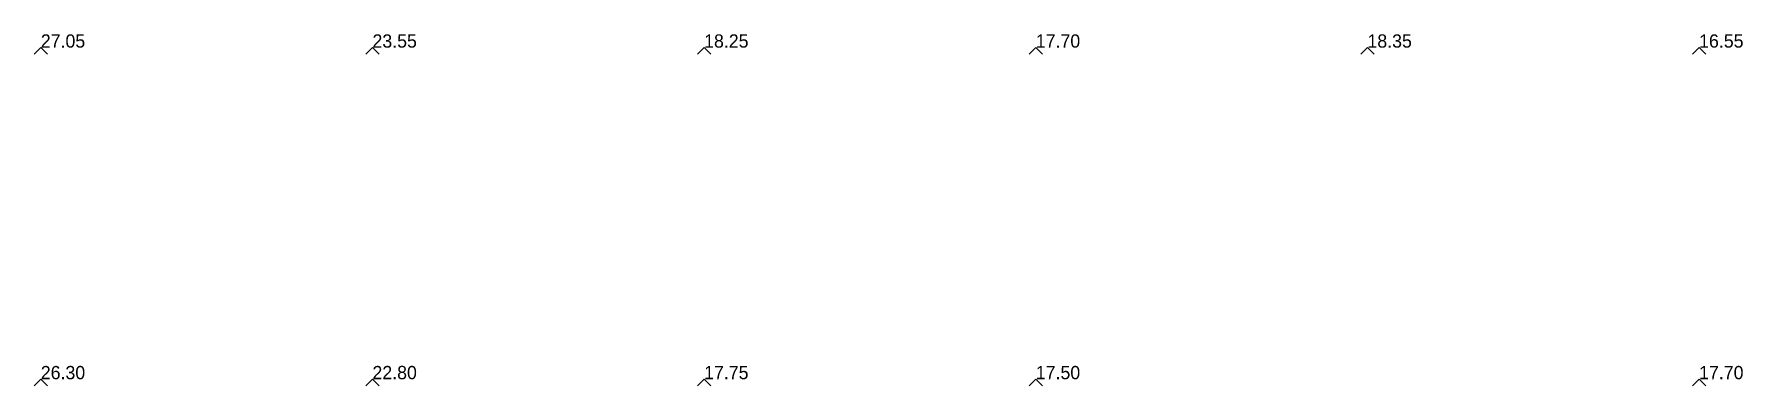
# Model space of a CAD drawing. Extents: x 570945 to 571083, y 5181392 to 5181597.
# Drawn here: x 571024.82 to 571037.7, y 5181509.08 to 5181511.73 of the extents above; entities that cross this region are included whole.
import ezdxf

# ---------------------------------------------------------------- set-up
doc = ezdxf.new("R2010")
doc.units = 0
doc.layers.add('Soundings', color=1, linetype='CONTINUOUS')

msp = doc.modelspace()

# ---------------------------------------------------------------- texts
at = {"layer": 'Soundings'}
for s, p in [('27.05', (571024.875, 5181511.625, 27.05)), ('23.55', (571027.375, 5181511.625, 23.55)), ('18.25', (571029.875, 5181511.625, 18.25)), ('17.70', (571032.375, 5181511.625, 17.7)), ('18.35', (571034.875, 5181511.625, 18.35)), ('16.55', (571037.375, 5181511.625, 16.55)), ('26.30', (571024.875, 5181509.125, 26.3)), ('22.80', (571027.375, 5181509.125, 22.8)), ('17.75', (571029.875, 5181509.125, 17.75)), ('17.50', (571032.375, 5181509.125, 17.5)), ('17.70', (571037.375, 5181509.125, 17.7))]:
    msp.add_text(s, height=0.1, dxfattribs=at).set_placement(p)

# ---------------------------------------------------------------- linework, layer by layer
at = {"layer": 'Soundings'}
for points in [[(571024.825, 5181511.575), (571024.875, 5181511.625), (571024.925, 5181511.575)], [(571027.325, 5181511.575), (571027.375, 5181511.625), (571027.425, 5181511.575)], [(571029.825, 5181511.575), (571029.875, 5181511.625), (571029.925, 5181511.575)], [(571032.325, 5181511.575), (571032.375, 5181511.625), (571032.425, 5181511.575)], [(571034.825, 5181511.575), (571034.875, 5181511.625), (571034.925, 5181511.575)], [(571037.325, 5181511.575), (571037.375, 5181511.625), (571037.425, 5181511.575)], [(571024.825, 5181509.075), (571024.875, 5181509.125), (571024.925, 5181509.075)], [(571027.325, 5181509.075), (571027.375, 5181509.125), (571027.425, 5181509.075)], [(571029.825, 5181509.075), (571029.875, 5181509.125), (571029.925, 5181509.075)], [(571032.325, 5181509.075), (571032.375, 5181509.125), (571032.425, 5181509.075)], [(571037.325, 5181509.075), (571037.375, 5181509.125), (571037.425, 5181509.075)]]:
    msp.add_lwpolyline(points, dxfattribs=at)

msp.set_redraw_order([(e.dxf.handle, doc.entitydb.next_handle()) for e in msp.query("TEXT MTEXT ATTDEF DIMENSION ARC_DIMENSION")])  # texts and dimensions are drawn at this point

doc.saveas('drawing.dxf')
